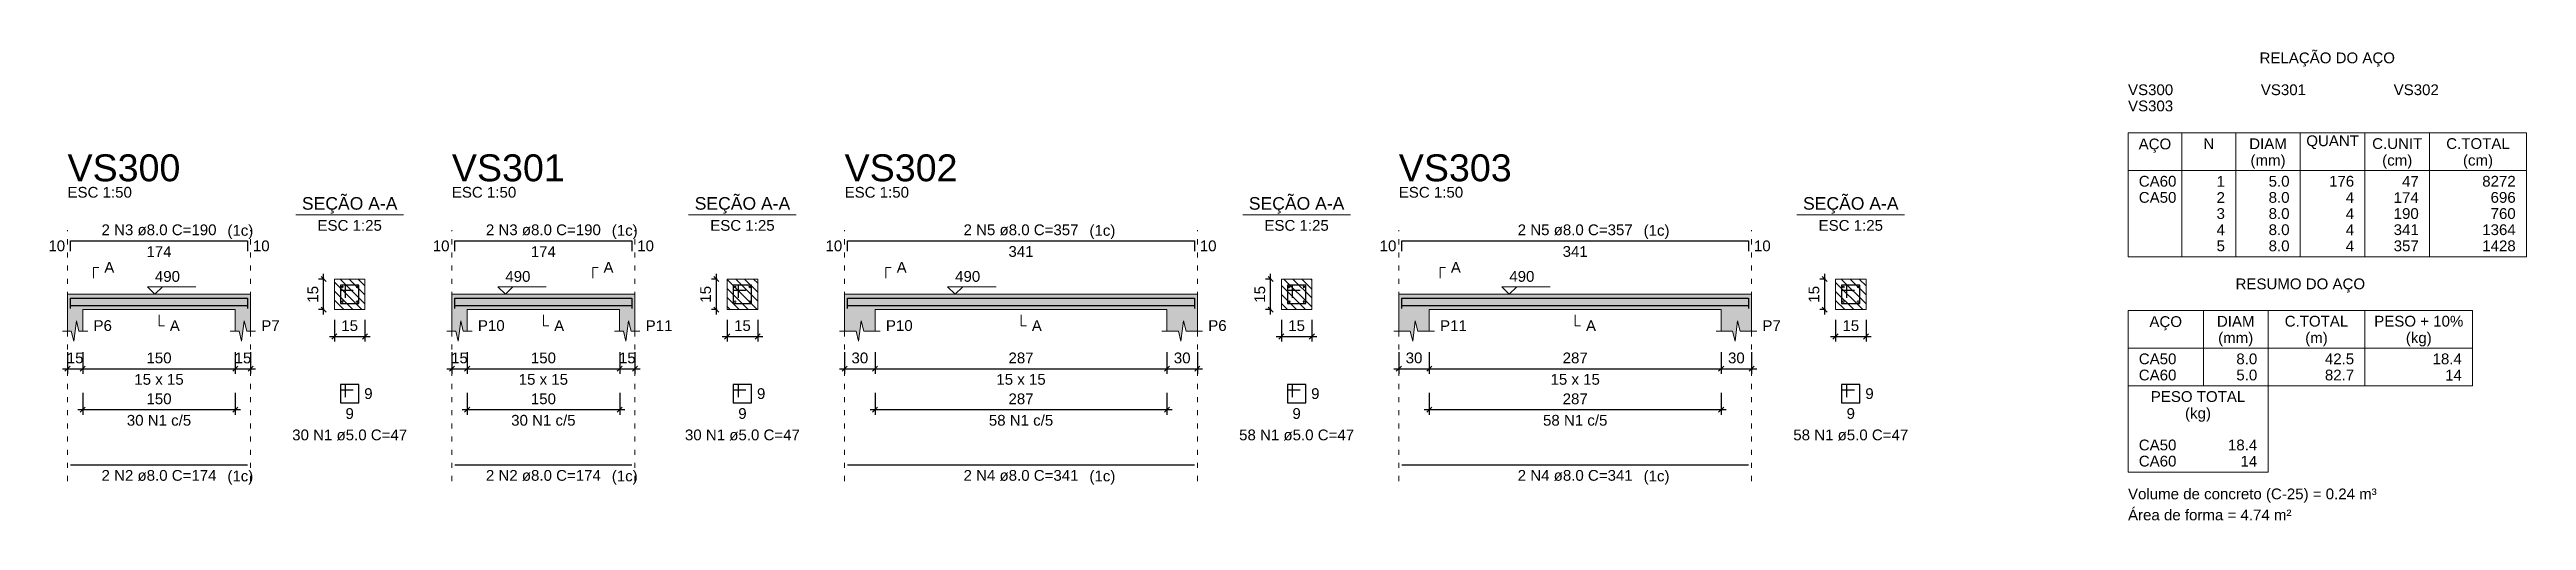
# Model space of a CAD drawing. Header units: inches. Extents: x -52 to 802, y -168 to 85.
# Drawn here: x 161.56 to 210.28, y -167.99 to -158.72 of the extents above; entities that cross this region are included whole.
import ezdxf

# ---------------------------------------------------------------- set-up
doc = ezdxf.new("R2010")
doc.units = ezdxf.units.IN
doc.header["$MEASUREMENT"] = 0
doc.linetypes.add('DOT2', pattern=[3.175, 0, -3.175])
for name, color, linetype, lineweight in [('Descrição da armadura', 7, 'Continuous', 5), ('DT-Barras na forma', 2, 'Continuous', 30), ('DT-Barras no corte', 5, 'Continuous', 5), ('DT-Barras rebatidas', 2, 'Continuous', 30), ('DT-Cotas', 9, 'Continuous', 5), ('DT-Forma', 5, 'Continuous', 5), ('DT-Hachura forma vigas', 252, 'Continuous', 5), ('DT-Hachura seção vigas', 252, 'Continuous', 5), ('DT-Pontilhado', 9, 'DOT2', 5), ('DT-Relação do aço', 9, 'Continuous', 5), ('DT-Textos', 7, 'Continuous', 5), ('DT-Título', 3, 'Continuous', 20), ('Textos armaduras', 7, 'Continuous', 5)]:
    doc.layers.add(name, color=color, linetype=linetype, lineweight=lineweight)
doc.styles.add('Arial', font='arial.ttf')
doc.styles.get("Standard").update_dxf_attribs({"font": 'arial.ttf'})
doc.dimstyles.new('UM_25.000000', dxfattribs={"dimtxt": 0.18, "dimasz": 0.1, "dimexe": 0.1, "dimexo": 0.2, "dimgap": 0, "dimtad": 1, "dimtih": 1, "dimtoh": 1, "dimdec": 1, "dimlfac": 25, "dimzin": 0, "dimdsep": 46, "dimtxsty": 'Standard', "dimcen": 0.09, "dimdle": 0.1, "dimadec": 1, "dimazin": 2, "dimtfac": 1, "dimtdec": 4, "dimtofl": 0, "dimtmove": 0, "dimatfit": 3, "dimfxl": 1, "dimtolj": 1, "dimarcsym": 0})
doc.dimstyles.new('UM_50.000000', dxfattribs={"dimtxt": 0.18, "dimasz": 0.1, "dimexe": 0.1, "dimexo": 0.2, "dimgap": 0, "dimtad": 1, "dimtih": 1, "dimtoh": 1, "dimdec": 1, "dimlfac": 50, "dimzin": 0, "dimdsep": 46, "dimtxsty": 'Standard', "dimcen": 0.09, "dimdle": 0.1, "dimadec": 1, "dimazin": 2, "dimtfac": 1, "dimtdec": 4, "dimtofl": 0, "dimtmove": 0, "dimatfit": 3, "dimfxl": 1, "dimtolj": 1, "dimarcsym": 0})
pattern_1 = [(135, (158.03597, -459.28931), (-0.08838835, -0.08838835), [])]

msp = doc.modelspace()

# ---------------------------------------------------------------- texts
at = {"layer": 'Descrição da armadura', "linetype": 'Continuous', "char_height": 0.2118, "attachment_point": 8, "line_spacing_factor": 0.798, "style": 'Arial'}
for s, insert, width in [('2 N3 ø8.0 C=190', (163.7118, -162.3778), 4.534748), ('2 N3 ø8.0 C=190', (171.2715, -162.3778), 4.534748), ('2 N5 ø8.0 C=357', (180.6662, -162.3778), 4.534748), ('2 N5 ø8.0 C=357', (191.5659, -162.3778), 4.534748), ('30 N1 c/5', (163.7118, -166.1228), 2.539389), ('30 N1 c/5', (171.2715, -166.1228), 2.539389), ('58 N1 c/5', (180.6662, -166.1228), 2.539389), ('58 N1 c/5', (191.5659, -166.1228), 2.539389), ('2 N2 ø8.0 C=174', (163.7118, -167.2097), 4.534748), ('2 N2 ø8.0 C=174', (171.2715, -167.2097), 4.534748), ('2 N4 ø8.0 C=341', (180.6662, -167.2097), 4.534748), ('2 N4 ø8.0 C=341', (191.5659, -167.2097), 4.534748)]:
    msp.add_mtext(s, dxfattribs=dict(at, insert=insert, width=width))
at = {"layer": 'Descrição da armadura', "color": 7, "linetype": 'Continuous', "char_height": 0.2118, "width": 4.534748, "attachment_point": 8, "line_spacing_factor": 0.798, "style": 'Arial'}
for s, insert in [('30 N1 ø5.0 C=47', (167.462, -166.4133)), ('30 N1 ø5.0 C=47', (175.1866, -166.4133)), ('58 N1 ø5.0 C=47', (186.0863, -166.4133)), ('58 N1 ø5.0 C=47', (196.986, -166.4133))]:
    msp.add_mtext(s, dxfattribs=dict(at, insert=insert))
at = {"layer": 'DT-Relação do aço', "linetype": 'Continuous', "char_height": 0.2118, "line_spacing_factor": 0.798, "style": 'Arial'}
for s, insert, width, attachment_point in [('RELAÇÃO DO AÇO', (206.3573, -159.0541), 5.340655, 8), ('VS300', (202.4387, -159.6193), 1.78128, 7), ('VS303', (202.4387, -159.937), 1.78128, 7), ('VS301', (205.0509, -159.6193), 1.78128, 7), ('VS302', (207.6631, -159.6193), 1.78128, 7), ('AÇO', (202.9683, -160.7481), 1.285627, 8), ('N', (204.0272, -160.6783), 0.428446, 8), ('DIAM', (205.1921, -160.6783), 1.483193, 8), ('QUANT', (206.4629, -160.6783), 2.076471, 8), ('C.UNIT', (207.7337, -160.6783), 1.977398, 8), ('C.TOTAL', (209.3222, -160.6783), 2.505206, 8), ('(mm)', (205.1923, -161.0661), 1.383541, 8), ('(cm)', (207.7333, -161.0661), 1.185975, 8), ('(cm)', (209.3223, -161.0661), 1.185975, 8), ('RESUMO DO AÇO', (205.8273, -163.5011), 5.109195, 8), ('AÇO', (203.1803, -164.2431), 1.285627, 8), ('DIAM', (204.5567, -164.173), 1.483193, 8), ('C.TOTAL', (206.1452, -164.173), 2.505206, 8), ('PESO + 10%', (208.1573, -164.173), 3.512155, 8), ('(mm)', (204.5563, -164.5601), 1.383541, 8), ('(m)', (206.1453, -164.5601), 0.889337, 8), ('(kg)', (208.1573, -164.5601), 1.021723, 8), ('CA50', (202.6505, -164.9143), 1.484062, 7), ('CA60', (202.6505, -165.232), 1.484062, 7), ('5.0', (204.9803, -165.232), 0.824737, 9), ('8.0', (204.9803, -164.9143), 0.824737, 9), ('42.5', (206.8865, -164.9143), 1.154689, 9), ('82.7', (206.8865, -165.232), 1.154689, 9), ('18.4', (209.0045, -164.9143), 1.154689, 9), ('14', (209.0045, -165.232), 0.659905, 9), ('PESO TOTAL', (203.8154, -165.6556), 3.725364, 8), ('(kg)', (203.8153, -166.0431), 1.021723, 8), ('CA50', (202.6505, -166.6087), 1.484062, 7), ('18.4', (204.9803, -166.6087), 1.154689, 9), ('CA60', (202.6505, -166.9264), 1.484062, 7), ('14', (204.9803, -166.9264), 0.659905, 9), ('Volume de concreto (C-25) = 0.24 m³', (202.4383, -167.6321), 9.809933, 7), ('Área de forma = 4.74 m²', (202.4387, -167.9854), 6.446676, 7)]:
    msp.add_mtext(s, dxfattribs=dict(at, insert=insert, width=width, attachment_point=attachment_point))
at = {"layer": 'DT-Relação do aço', "color": 9, "linetype": 'Continuous', "char_height": 0.2118, "line_spacing_factor": 0.798, "style": 'Arial'}
for s, insert, width, attachment_point in [('CA60', (202.6505, -161.4196), 1.484062, 7), ('1', (204.3449, -161.4196), 0.329953, 9), ('5.0', (205.6157, -161.4196), 0.824737, 9), ('176', (206.8865, -161.4196), 0.989858, 9), ('47', (208.1573, -161.4196), 0.659905, 9), ('8272', (210.0635, -161.4196), 1.31981, 9), ('CA50', (202.6505, -161.7373), 1.484062, 7), ('2', (204.3449, -161.7373), 0.329953, 9), ('8.0', (205.6157, -161.7373), 0.824737, 9), ('4', (206.8865, -161.7373), 0.329953, 9), ('174', (208.1573, -161.7373), 0.989858, 9), ('696', (210.0635, -161.7373), 0.989858, 9), ('4', (204.3449, -162.3727), 0.329953, 9), ('3', (204.3449, -162.055), 0.329953, 9), ('8.0', (205.6157, -162.055), 0.824737, 9), ('8.0', (205.6157, -162.3727), 0.824737, 9), ('4', (206.8865, -162.055), 0.329953, 9), ('4', (206.8865, -162.3727), 0.329953, 9), ('341', (208.1573, -162.3727), 0.989858, 9), ('190', (208.1573, -162.055), 0.989858, 9), ('1364', (210.0635, -162.3727), 1.31981, 9), ('760', (210.0635, -162.055), 0.989858, 9), ('5', (204.3449, -162.6904), 0.329953, 9), ('8.0', (205.6157, -162.6904), 0.824737, 9), ('4', (206.8865, -162.6904), 0.329953, 9), ('357', (208.1573, -162.6904), 0.989858, 9), ('1428', (210.0635, -162.6904), 1.31981, 9)]:
    msp.add_mtext(s, dxfattribs=dict(at, insert=insert, width=width, attachment_point=attachment_point))
at = {"layer": 'DT-Textos', "line_spacing_factor": 0.798, "style": 'Arial'}
for s, insert, char_height, width, attachment_point in [('ESC 1:50', (161.9118, -161.6365), 0.2118, 3.045677, 7), ('SEÇÃO A-A', (167.462, -161.9463), 0.2471, 3.875022, 8), ('ESC 1:50', (169.4715, -161.6365), 0.2118, 3.045677, 7), ('SEÇÃO A-A', (175.187, -161.9463), 0.2471, 3.875022, 8), ('ESC 1:50', (177.1962, -161.6365), 0.2118, 3.045677, 7), ('SEÇÃO A-A', (186.086, -161.9463), 0.2471, 3.875022, 8), ('ESC 1:50', (188.0959, -161.6365), 0.2118, 3.045677, 7), ('SEÇÃO A-A', (196.986, -161.9463), 0.2471, 3.875022, 8), ('(1c)', (165.057, -162.4473), 0.2118, 1.225428, 7), ('ESC 1:25', (167.462, -162.2881), 0.2118, 3.045677, 8), ('(1c)', (172.617, -162.4473), 0.2118, 1.225428, 7), ('ESC 1:25', (175.1866, -162.2881), 0.2118, 3.045677, 8), ('(1c)', (182.012, -162.4473), 0.2118, 1.225428, 7), ('ESC 1:25', (186.0863, -162.2881), 0.2118, 3.045677, 8), ('(1c)', (192.911, -162.4473), 0.2118, 1.225428, 7), ('ESC 1:25', (196.986, -162.2881), 0.2118, 3.045677, 8), ('A', (162.6354, -163.1117), 0.2118, 0.474606, 7), ('490', (163.6307, -163.2917), 0.2118, 1.18721, 7), ('490', (170.5233, -163.2917), 0.2118, 1.18721, 7), ('A', (172.4538, -163.1117), 0.2118, 0.474606, 7), ('A', (178.2198, -163.1117), 0.2118, 0.474606, 7), ('490', (179.3699, -163.2917), 0.2118, 1.18721, 7), ('A', (189.1195, -163.1117), 0.2118, 0.474606, 7), ('490', (190.2696, -163.2917), 0.2118, 1.18721, 7), ('P6', (162.4236, -164.2589), 0.2118, 0.870342, 7), ('A', (163.9236, -164.2589), 0.2118, 0.474606, 7), ('P7', (165.7236, -164.2589), 0.2118, 0.870342, 7), ('P10', (169.9833, -164.2589), 0.2118, 0.870342, 7), ('A', (171.4833, -164.2589), 0.2118, 0.474606, 7), ('P11', (173.2833, -164.2589), 0.2118, 1.266079, 7), ('P10', (178.008, -164.2589), 0.2118, 0.870342, 7), ('A', (180.878, -164.2589), 0.2118, 0.474606, 7), ('P6', (184.348, -164.2589), 0.2118, 0.870342, 7), ('P11', (188.9077, -164.2589), 0.2118, 1.266079, 7), ('A', (191.7777, -164.2589), 0.2118, 0.474606, 7), ('P7', (195.2477, -164.2589), 0.2118, 0.870342, 7), ('15 x 15', (163.7118, -165.3179), 0.2118, 2.334116, 8), ('15 x 15', (171.2715, -165.3179), 0.2118, 2.334116, 8), ('15 x 15', (180.6662, -165.3179), 0.2118, 2.334116, 8), ('15 x 15', (191.5659, -165.3179), 0.2118, 2.334116, 8), ('(1c)', (165.057, -167.2793), 0.2118, 1.225428, 7), ('(1c)', (172.617, -167.2793), 0.2118, 1.225428, 7), ('(1c)', (182.012, -167.2793), 0.2118, 1.225428, 7), ('(1c)', (192.911, -167.2793), 0.2118, 1.225428, 7)]:
    msp.add_mtext(s, dxfattribs=dict(at, insert=insert, char_height=char_height, width=width, attachment_point=attachment_point))
at = {"layer": 'DT-Título', "char_height": 0.5295, "width": 4.272843, "attachment_point": 7, "line_spacing_factor": 0.798, "style": 'Arial'}
for s, insert in [('VS300', (161.9118, -161.3188)), ('VS301', (169.4715, -161.3188)), ('VS302', (177.1962, -161.3188)), ('VS303', (188.0959, -161.3188))]:
    msp.add_mtext(s, dxfattribs=dict(at, insert=insert))
at = {"layer": 'Textos armaduras', "linetype": 'Continuous', "char_height": 0.2118, "attachment_point": 7, "line_spacing_factor": 0.798, "style": 'Arial'}
for s, insert, width in [('10', (161.536, -162.6908), 0.659905), ('174', (163.4644, -162.8014), 0.989858), ('10', (165.5577, -162.6908), 0.659905), ('10', (169.0957, -162.6908), 0.659905), ('174', (171.024, -162.8014), 0.989858), ('10', (173.1174, -162.6908), 0.659905), ('10', (176.8203, -162.6908), 0.659905), ('341', (180.4187, -162.8014), 0.989858), ('10', (184.1821, -162.6908), 0.659905), ('10', (187.72, -162.6908), 0.659905), ('341', (191.3184, -162.8014), 0.989858), ('10', (195.0818, -162.6908), 0.659905)]:
    msp.add_mtext(s, dxfattribs=dict(at, insert=insert, width=width))
at = {"layer": 'Textos armaduras', "color": 7, "linetype": 'Continuous', "char_height": 0.2118, "width": 0.329953, "attachment_point": 7, "line_spacing_factor": 0.798, "style": 'Arial'}
for insert in [(167.7479, -165.5979), (175.4725, -165.5979), (186.3722, -165.5979), (197.2719, -165.5979), (167.3795, -165.9897), (175.1042, -165.9897), (186.0038, -165.9897), (196.9035, -165.9897)]:
    msp.add_mtext('9', dxfattribs=dict(at, insert=insert))

# ---------------------------------------------------------------- blocks, each defined once
blk = doc.blocks.new('_Oblique')
at = {"color": 0, "linetype": 'ByBlock', "lineweight": -2}
blk.add_line((-0.5, -0.5), (0.5, 0.5), dxfattribs=at)
blk = doc.blocks.new('*D1148')
at = {"layer": 'Defpoints', "color": 0, "transparency": 16777216}
for p in [(161.912, -164.471), (162.212, -164.471), (162.212, -165)]:
    blk.add_point(p, dxfattribs=at)
at = {"layer": 'DT-Cotas', "color": 0, "lineweight": -2, "transparency": 16777216}
for p, q in [((161.812, -165), (162.312, -165)), ((161.912, -164.671), (161.912, -165.1)), ((162.212, -164.671), (162.212, -165.1))]:
    blk.add_line(p, q, dxfattribs=at)
at = {"layer": 'DT-Cotas', "color": 0, "lineweight": -2, "transparency": 16777216, "xscale": 0.1, "yscale": 0.1, "zscale": 0.1, "rotation": 180}
blk.add_blockref('_Oblique', (161.912, -165), dxfattribs=at)
at = {"layer": 'DT-Cotas', "color": 0, "lineweight": -2, "transparency": 16777216, "xscale": 0.1, "yscale": 0.1, "zscale": 0.1}
blk.add_blockref('_Oblique', (162.212, -165), dxfattribs=at)
at = {"layer": 'DT-Cotas', "transparency": 16777216, "insert": (162.062, -164.788), "char_height": 0.2118, "attachment_point": 5, "rotation": 0.0057, "style": 'Arial'}
blk.add_mtext('\\A1;15', dxfattribs=at)
blk = doc.blocks.new('*D1149')
at = {"layer": 'Defpoints', "color": 0, "transparency": 16777216}
for p in [(162.212, -164.471), (165.212, -164.471), (165.212, -165)]:
    blk.add_point(p, dxfattribs=at)
at = {"layer": 'DT-Cotas', "color": 0, "lineweight": -2, "transparency": 16777216}
for p, q in [((162.112, -165), (165.312, -165)), ((162.212, -164.671), (162.212, -165.1)), ((165.212, -164.671), (165.212, -165.1))]:
    blk.add_line(p, q, dxfattribs=at)
at = {"layer": 'DT-Cotas', "color": 0, "lineweight": -2, "transparency": 16777216, "xscale": 0.1, "yscale": 0.1, "zscale": 0.1, "rotation": 180}
blk.add_blockref('_Oblique', (162.212, -165), dxfattribs=at)
at = {"layer": 'DT-Cotas', "color": 0, "lineweight": -2, "transparency": 16777216, "xscale": 0.1, "yscale": 0.1, "zscale": 0.1}
blk.add_blockref('_Oblique', (165.212, -165), dxfattribs=at)
at = {"layer": 'DT-Cotas', "transparency": 16777216, "insert": (163.712, -164.788), "char_height": 0.2118, "attachment_point": 5, "rotation": 0.0057, "style": 'Arial'}
blk.add_mtext('\\A1;150', dxfattribs=at)
blk = doc.blocks.new('*D1150')
at = {"layer": 'Defpoints', "color": 0, "transparency": 16777216}
for p in [(165.212, -164.471), (165.512, -164.471), (165.512, -165)]:
    blk.add_point(p, dxfattribs=at)
at = {"layer": 'DT-Cotas', "color": 0, "lineweight": -2, "transparency": 16777216}
for p, q in [((165.112, -165), (165.612, -165)), ((165.212, -164.671), (165.212, -165.1)), ((165.512, -164.671), (165.512, -165.1))]:
    blk.add_line(p, q, dxfattribs=at)
at = {"layer": 'DT-Cotas', "color": 0, "lineweight": -2, "transparency": 16777216, "xscale": 0.1, "yscale": 0.1, "zscale": 0.1, "rotation": 180}
blk.add_blockref('_Oblique', (165.212, -165), dxfattribs=at)
at = {"layer": 'DT-Cotas', "color": 0, "lineweight": -2, "transparency": 16777216, "xscale": 0.1, "yscale": 0.1, "zscale": 0.1}
blk.add_blockref('_Oblique', (165.512, -165), dxfattribs=at)
at = {"layer": 'DT-Cotas', "transparency": 16777216, "insert": (165.362, -164.788), "char_height": 0.2118, "attachment_point": 5, "rotation": 0.0057, "style": 'Arial'}
blk.add_mtext('\\A1;15', dxfattribs=at)
blk = doc.blocks.new('*D1151')
at = {"layer": 'Defpoints', "color": 0, "transparency": 16777216}
for p in [(162.212, -165.276), (165.212, -165.276), (165.212, -165.805)]:
    blk.add_point(p, dxfattribs=at)
at = {"layer": 'DT-Cotas', "color": 0, "lineweight": -2, "transparency": 16777216}
for p, q in [((162.212, -165.476), (162.212, -165.905)), ((165.212, -165.476), (165.212, -165.905)), ((162.112, -165.805), (165.312, -165.805))]:
    blk.add_line(p, q, dxfattribs=at)
at = {"layer": 'DT-Cotas', "color": 0, "lineweight": -2, "transparency": 16777216, "xscale": 0.1, "yscale": 0.1, "zscale": 0.1, "rotation": 180}
blk.add_blockref('_Oblique', (162.212, -165.805), dxfattribs=at)
at = {"layer": 'DT-Cotas', "color": 0, "lineweight": -2, "transparency": 16777216, "xscale": 0.1, "yscale": 0.1, "zscale": 0.1}
blk.add_blockref('_Oblique', (165.212, -165.805), dxfattribs=at)
at = {"layer": 'DT-Cotas', "transparency": 16777216, "insert": (163.712, -165.593), "char_height": 0.2118, "attachment_point": 5, "rotation": 0.0057, "style": 'Arial'}
blk.add_mtext('\\A1;150', dxfattribs=at)
blk = doc.blocks.new('*D1152')
at = {"layer": 'Defpoints', "color": 0, "transparency": 16777216}
for p in [(166.95, -163.235), (167.162, -163.235), (167.162, -163.835)]:
    blk.add_point(p, dxfattribs=at)
at = {"layer": 'DT-Cotas', "color": 0, "lineweight": -2, "transparency": 16777216}
for p, q in [((166.95, -163.935), (166.95, -163.135)), ((166.962, -163.235), (166.85, -163.235)), ((166.962, -163.835), (166.85, -163.835))]:
    blk.add_line(p, q, dxfattribs=at)
at = {"layer": 'DT-Cotas', "color": 0, "lineweight": -2, "transparency": 16777216, "xscale": 0.1, "yscale": 0.1, "zscale": 0.1}
for p, rotation in [((166.95, -163.235), 90), ((166.95, -163.835), 270)]:
    blk.add_blockref('_Oblique', p, dxfattribs=dict(at, rotation=rotation))
at = {"layer": 'DT-Cotas', "transparency": 16777216, "insert": (166.738, -163.535), "char_height": 0.2118, "attachment_point": 5, "rotation": 90, "style": 'Arial'}
blk.add_mtext('\\A1;15', dxfattribs=at)
blk = doc.blocks.new('*D1153')
at = {"layer": 'Defpoints', "color": 0, "transparency": 16777216}
for p in [(167.162, -163.835), (167.762, -163.835), (167.762, -164.365)]:
    blk.add_point(p, dxfattribs=at)
at = {"layer": 'DT-Cotas', "color": 0, "lineweight": -2, "transparency": 16777216}
for p, q in [((167.162, -164.035), (167.162, -164.465)), ((167.762, -164.035), (167.762, -164.465)), ((167.062, -164.365), (167.862, -164.365))]:
    blk.add_line(p, q, dxfattribs=at)
at = {"layer": 'DT-Cotas', "color": 0, "lineweight": -2, "transparency": 16777216, "xscale": 0.1, "yscale": 0.1, "zscale": 0.1, "rotation": 180}
blk.add_blockref('_Oblique', (167.162, -164.365), dxfattribs=at)
at = {"layer": 'DT-Cotas', "color": 0, "lineweight": -2, "transparency": 16777216, "xscale": 0.1, "yscale": 0.1, "zscale": 0.1}
blk.add_blockref('_Oblique', (167.762, -164.365), dxfattribs=at)
at = {"layer": 'DT-Cotas', "transparency": 16777216, "insert": (167.462, -164.153), "char_height": 0.2118, "attachment_point": 5, "rotation": 0.0057, "style": 'Arial'}
blk.add_mtext('\\A1;15', dxfattribs=at)
blk = doc.blocks.new('*D1154')
at = {"layer": 'Defpoints', "color": 0, "transparency": 16777216}
for p in [(169.472, -164.471), (169.772, -164.471), (169.772, -165)]:
    blk.add_point(p, dxfattribs=at)
at = {"layer": 'DT-Cotas', "color": 0, "lineweight": -2, "transparency": 16777216}
for p, q in [((169.372, -165), (169.872, -165)), ((169.472, -164.671), (169.472, -165.1)), ((169.772, -164.671), (169.772, -165.1))]:
    blk.add_line(p, q, dxfattribs=at)
at = {"layer": 'DT-Cotas', "color": 0, "lineweight": -2, "transparency": 16777216, "xscale": 0.1, "yscale": 0.1, "zscale": 0.1, "rotation": 180}
blk.add_blockref('_Oblique', (169.472, -165), dxfattribs=at)
at = {"layer": 'DT-Cotas', "color": 0, "lineweight": -2, "transparency": 16777216, "xscale": 0.1, "yscale": 0.1, "zscale": 0.1}
blk.add_blockref('_Oblique', (169.772, -165), dxfattribs=at)
at = {"layer": 'DT-Cotas', "transparency": 16777216, "insert": (169.622, -164.788), "char_height": 0.2118, "attachment_point": 5, "rotation": 0.0057, "style": 'Arial'}
blk.add_mtext('\\A1;15', dxfattribs=at)
blk = doc.blocks.new('*D1155')
at = {"layer": 'Defpoints', "color": 0, "transparency": 16777216}
for p in [(169.772, -164.471), (172.772, -164.471), (172.772, -165)]:
    blk.add_point(p, dxfattribs=at)
at = {"layer": 'DT-Cotas', "color": 0, "lineweight": -2, "transparency": 16777216}
for p, q in [((169.672, -165), (172.872, -165)), ((169.772, -164.671), (169.772, -165.1)), ((172.772, -164.671), (172.772, -165.1))]:
    blk.add_line(p, q, dxfattribs=at)
at = {"layer": 'DT-Cotas', "color": 0, "lineweight": -2, "transparency": 16777216, "xscale": 0.1, "yscale": 0.1, "zscale": 0.1, "rotation": 180}
blk.add_blockref('_Oblique', (169.772, -165), dxfattribs=at)
at = {"layer": 'DT-Cotas', "color": 0, "lineweight": -2, "transparency": 16777216, "xscale": 0.1, "yscale": 0.1, "zscale": 0.1}
blk.add_blockref('_Oblique', (172.772, -165), dxfattribs=at)
at = {"layer": 'DT-Cotas', "transparency": 16777216, "insert": (171.272, -164.788), "char_height": 0.2118, "attachment_point": 5, "rotation": 0.0057, "style": 'Arial'}
blk.add_mtext('\\A1;150', dxfattribs=at)
blk = doc.blocks.new('*D1156')
at = {"layer": 'Defpoints', "color": 0, "transparency": 16777216}
for p in [(172.772, -164.471), (173.072, -164.471), (173.072, -165)]:
    blk.add_point(p, dxfattribs=at)
at = {"layer": 'DT-Cotas', "color": 0, "lineweight": -2, "transparency": 16777216}
for p, q in [((172.672, -165), (173.172, -165)), ((172.772, -164.671), (172.772, -165.1)), ((173.072, -164.671), (173.072, -165.1))]:
    blk.add_line(p, q, dxfattribs=at)
at = {"layer": 'DT-Cotas', "color": 0, "lineweight": -2, "transparency": 16777216, "xscale": 0.1, "yscale": 0.1, "zscale": 0.1, "rotation": 180}
blk.add_blockref('_Oblique', (172.772, -165), dxfattribs=at)
at = {"layer": 'DT-Cotas', "color": 0, "lineweight": -2, "transparency": 16777216, "xscale": 0.1, "yscale": 0.1, "zscale": 0.1}
blk.add_blockref('_Oblique', (173.072, -165), dxfattribs=at)
at = {"layer": 'DT-Cotas', "transparency": 16777216, "insert": (172.922, -164.788), "char_height": 0.2118, "attachment_point": 5, "rotation": 0.0057, "style": 'Arial'}
blk.add_mtext('\\A1;15', dxfattribs=at)
blk = doc.blocks.new('*D1157')
at = {"layer": 'Defpoints', "color": 0, "transparency": 16777216}
for p in [(169.772, -165.276), (172.772, -165.276), (172.772, -165.805)]:
    blk.add_point(p, dxfattribs=at)
at = {"layer": 'DT-Cotas', "color": 0, "lineweight": -2, "transparency": 16777216}
for p, q in [((169.772, -165.476), (169.772, -165.905)), ((172.772, -165.476), (172.772, -165.905)), ((169.672, -165.805), (172.872, -165.805))]:
    blk.add_line(p, q, dxfattribs=at)
at = {"layer": 'DT-Cotas', "color": 0, "lineweight": -2, "transparency": 16777216, "xscale": 0.1, "yscale": 0.1, "zscale": 0.1, "rotation": 180}
blk.add_blockref('_Oblique', (169.772, -165.805), dxfattribs=at)
at = {"layer": 'DT-Cotas', "color": 0, "lineweight": -2, "transparency": 16777216, "xscale": 0.1, "yscale": 0.1, "zscale": 0.1}
blk.add_blockref('_Oblique', (172.772, -165.805), dxfattribs=at)
at = {"layer": 'DT-Cotas', "transparency": 16777216, "insert": (171.272, -165.593), "char_height": 0.2118, "attachment_point": 5, "rotation": 0.0057, "style": 'Arial'}
blk.add_mtext('\\A1;150', dxfattribs=at)
blk = doc.blocks.new('*D1158')
at = {"layer": 'Defpoints', "color": 0, "transparency": 16777216}
for p in [(174.675, -163.235), (174.887, -163.235), (174.887, -163.835)]:
    blk.add_point(p, dxfattribs=at)
at = {"layer": 'DT-Cotas', "color": 0, "lineweight": -2, "transparency": 16777216}
for p, q in [((174.675, -163.935), (174.675, -163.135)), ((174.687, -163.235), (174.575, -163.235)), ((174.687, -163.835), (174.575, -163.835))]:
    blk.add_line(p, q, dxfattribs=at)
at = {"layer": 'DT-Cotas', "color": 0, "lineweight": -2, "transparency": 16777216, "xscale": 0.1, "yscale": 0.1, "zscale": 0.1}
for p, rotation in [((174.675, -163.235), 90), ((174.675, -163.835), 270)]:
    blk.add_blockref('_Oblique', p, dxfattribs=dict(at, rotation=rotation))
at = {"layer": 'DT-Cotas', "transparency": 16777216, "insert": (174.463, -163.535), "char_height": 0.2118, "attachment_point": 5, "rotation": 90, "style": 'Arial'}
blk.add_mtext('\\A1;15', dxfattribs=at)
blk = doc.blocks.new('*D1159')
at = {"layer": 'Defpoints', "color": 0, "transparency": 16777216}
for p in [(174.887, -163.835), (175.487, -163.835), (175.487, -164.365)]:
    blk.add_point(p, dxfattribs=at)
at = {"layer": 'DT-Cotas', "color": 0, "lineweight": -2, "transparency": 16777216}
for p, q in [((174.887, -164.035), (174.887, -164.465)), ((175.487, -164.035), (175.487, -164.465)), ((174.787, -164.365), (175.587, -164.365))]:
    blk.add_line(p, q, dxfattribs=at)
at = {"layer": 'DT-Cotas', "color": 0, "lineweight": -2, "transparency": 16777216, "xscale": 0.1, "yscale": 0.1, "zscale": 0.1, "rotation": 180}
blk.add_blockref('_Oblique', (174.887, -164.365), dxfattribs=at)
at = {"layer": 'DT-Cotas', "color": 0, "lineweight": -2, "transparency": 16777216, "xscale": 0.1, "yscale": 0.1, "zscale": 0.1}
blk.add_blockref('_Oblique', (175.487, -164.365), dxfattribs=at)
at = {"layer": 'DT-Cotas', "transparency": 16777216, "insert": (175.187, -164.153), "char_height": 0.2118, "attachment_point": 5, "rotation": 0.0057, "style": 'Arial'}
blk.add_mtext('\\A1;15', dxfattribs=at)
blk = doc.blocks.new('*D1160')
at = {"layer": 'Defpoints', "color": 0, "transparency": 16777216}
for p in [(177.196, -164.471), (177.796, -164.471), (177.796, -165)]:
    blk.add_point(p, dxfattribs=at)
at = {"layer": 'DT-Cotas', "color": 0, "lineweight": -2, "transparency": 16777216}
for p, q in [((177.096, -165), (177.896, -165)), ((177.196, -164.671), (177.196, -165.1)), ((177.796, -164.671), (177.796, -165.1))]:
    blk.add_line(p, q, dxfattribs=at)
at = {"layer": 'DT-Cotas', "color": 0, "lineweight": -2, "transparency": 16777216, "xscale": 0.1, "yscale": 0.1, "zscale": 0.1, "rotation": 180}
blk.add_blockref('_Oblique', (177.196, -165), dxfattribs=at)
at = {"layer": 'DT-Cotas', "color": 0, "lineweight": -2, "transparency": 16777216, "xscale": 0.1, "yscale": 0.1, "zscale": 0.1}
blk.add_blockref('_Oblique', (177.796, -165), dxfattribs=at)
at = {"layer": 'DT-Cotas', "transparency": 16777216, "insert": (177.496, -164.788), "char_height": 0.2118, "attachment_point": 5, "rotation": 0.0057, "style": 'Arial'}
blk.add_mtext('\\A1;30', dxfattribs=at)
blk = doc.blocks.new('*D1161')
at = {"layer": 'Defpoints', "color": 0, "transparency": 16777216}
for p in [(177.796, -164.471), (183.536, -164.471), (183.536, -165)]:
    blk.add_point(p, dxfattribs=at)
at = {"layer": 'DT-Cotas', "color": 0, "lineweight": -2, "transparency": 16777216}
for p, q in [((177.696, -165), (183.636, -165)), ((177.796, -164.671), (177.796, -165.1)), ((183.536, -164.671), (183.536, -165.1))]:
    blk.add_line(p, q, dxfattribs=at)
at = {"layer": 'DT-Cotas', "color": 0, "lineweight": -2, "transparency": 16777216, "xscale": 0.1, "yscale": 0.1, "zscale": 0.1, "rotation": 180}
blk.add_blockref('_Oblique', (177.796, -165), dxfattribs=at)
at = {"layer": 'DT-Cotas', "color": 0, "lineweight": -2, "transparency": 16777216, "xscale": 0.1, "yscale": 0.1, "zscale": 0.1}
blk.add_blockref('_Oblique', (183.536, -165), dxfattribs=at)
at = {"layer": 'DT-Cotas', "transparency": 16777216, "insert": (180.666, -164.788), "char_height": 0.2118, "attachment_point": 5, "rotation": 0.0057, "style": 'Arial'}
blk.add_mtext('\\A1;287', dxfattribs=at)
blk = doc.blocks.new('*D1162')
at = {"layer": 'Defpoints', "color": 0, "transparency": 16777216}
for p in [(183.536, -164.471), (184.136, -164.471), (184.136, -165)]:
    blk.add_point(p, dxfattribs=at)
at = {"layer": 'DT-Cotas', "color": 0, "lineweight": -2, "transparency": 16777216}
for p, q in [((183.436, -165), (184.236, -165)), ((183.536, -164.671), (183.536, -165.1)), ((184.136, -164.671), (184.136, -165.1))]:
    blk.add_line(p, q, dxfattribs=at)
at = {"layer": 'DT-Cotas', "color": 0, "lineweight": -2, "transparency": 16777216, "xscale": 0.1, "yscale": 0.1, "zscale": 0.1, "rotation": 180}
blk.add_blockref('_Oblique', (183.536, -165), dxfattribs=at)
at = {"layer": 'DT-Cotas', "color": 0, "lineweight": -2, "transparency": 16777216, "xscale": 0.1, "yscale": 0.1, "zscale": 0.1}
blk.add_blockref('_Oblique', (184.136, -165), dxfattribs=at)
at = {"layer": 'DT-Cotas', "transparency": 16777216, "insert": (183.836, -164.788), "char_height": 0.2118, "attachment_point": 5, "rotation": 0.0057, "style": 'Arial'}
blk.add_mtext('\\A1;30', dxfattribs=at)
blk = doc.blocks.new('*D1163')
at = {"layer": 'Defpoints', "color": 0, "transparency": 16777216}
for p in [(177.796, -165.276), (183.536, -165.276), (183.536, -165.805)]:
    blk.add_point(p, dxfattribs=at)
at = {"layer": 'DT-Cotas', "color": 0, "lineweight": -2, "transparency": 16777216}
for p, q in [((177.796, -165.476), (177.796, -165.905)), ((183.536, -165.476), (183.536, -165.905)), ((177.696, -165.805), (183.636, -165.805))]:
    blk.add_line(p, q, dxfattribs=at)
at = {"layer": 'DT-Cotas', "color": 0, "lineweight": -2, "transparency": 16777216, "xscale": 0.1, "yscale": 0.1, "zscale": 0.1, "rotation": 180}
blk.add_blockref('_Oblique', (177.796, -165.805), dxfattribs=at)
at = {"layer": 'DT-Cotas', "color": 0, "lineweight": -2, "transparency": 16777216, "xscale": 0.1, "yscale": 0.1, "zscale": 0.1}
blk.add_blockref('_Oblique', (183.536, -165.805), dxfattribs=at)
at = {"layer": 'DT-Cotas', "transparency": 16777216, "insert": (180.666, -165.593), "char_height": 0.2118, "attachment_point": 5, "rotation": 0.0057, "style": 'Arial'}
blk.add_mtext('\\A1;287', dxfattribs=at)
blk = doc.blocks.new('*D1164')
at = {"layer": 'Defpoints', "color": 0, "transparency": 16777216}
for p in [(185.575, -163.235), (185.786, -163.235), (185.786, -163.835)]:
    blk.add_point(p, dxfattribs=at)
at = {"layer": 'DT-Cotas', "color": 0, "lineweight": -2, "transparency": 16777216}
for p, q in [((185.575, -163.935), (185.575, -163.135)), ((185.586, -163.235), (185.475, -163.235)), ((185.586, -163.835), (185.475, -163.835))]:
    blk.add_line(p, q, dxfattribs=at)
at = {"layer": 'DT-Cotas', "color": 0, "lineweight": -2, "transparency": 16777216, "xscale": 0.1, "yscale": 0.1, "zscale": 0.1}
for p, rotation in [((185.575, -163.235), 90), ((185.575, -163.835), 270)]:
    blk.add_blockref('_Oblique', p, dxfattribs=dict(at, rotation=rotation))
at = {"layer": 'DT-Cotas', "transparency": 16777216, "insert": (185.363, -163.535), "char_height": 0.2118, "attachment_point": 5, "rotation": 90, "style": 'Arial'}
blk.add_mtext('\\A1;15', dxfattribs=at)
blk = doc.blocks.new('*D1165')
at = {"layer": 'Defpoints', "color": 0, "transparency": 16777216}
for p in [(185.786, -163.835), (186.386, -163.835), (186.386, -164.365)]:
    blk.add_point(p, dxfattribs=at)
at = {"layer": 'DT-Cotas', "color": 0, "lineweight": -2, "transparency": 16777216}
for p, q in [((185.786, -164.035), (185.786, -164.465)), ((186.386, -164.035), (186.386, -164.465)), ((185.686, -164.365), (186.486, -164.365))]:
    blk.add_line(p, q, dxfattribs=at)
at = {"layer": 'DT-Cotas', "color": 0, "lineweight": -2, "transparency": 16777216, "xscale": 0.1, "yscale": 0.1, "zscale": 0.1, "rotation": 180}
blk.add_blockref('_Oblique', (185.786, -164.365), dxfattribs=at)
at = {"layer": 'DT-Cotas', "color": 0, "lineweight": -2, "transparency": 16777216, "xscale": 0.1, "yscale": 0.1, "zscale": 0.1}
blk.add_blockref('_Oblique', (186.386, -164.365), dxfattribs=at)
at = {"layer": 'DT-Cotas', "transparency": 16777216, "insert": (186.086, -164.153), "char_height": 0.2118, "attachment_point": 5, "rotation": 0.0057, "style": 'Arial'}
blk.add_mtext('\\A1;15', dxfattribs=at)
blk = doc.blocks.new('*D1166')
at = {"layer": 'Defpoints', "color": 0, "transparency": 16777216}
for p in [(188.096, -164.471), (188.696, -164.471), (188.696, -165)]:
    blk.add_point(p, dxfattribs=at)
at = {"layer": 'DT-Cotas', "color": 0, "lineweight": -2, "transparency": 16777216}
for p, q in [((187.996, -165), (188.796, -165)), ((188.096, -164.671), (188.096, -165.1)), ((188.696, -164.671), (188.696, -165.1))]:
    blk.add_line(p, q, dxfattribs=at)
at = {"layer": 'DT-Cotas', "color": 0, "lineweight": -2, "transparency": 16777216, "xscale": 0.1, "yscale": 0.1, "zscale": 0.1, "rotation": 180}
blk.add_blockref('_Oblique', (188.096, -165), dxfattribs=at)
at = {"layer": 'DT-Cotas', "color": 0, "lineweight": -2, "transparency": 16777216, "xscale": 0.1, "yscale": 0.1, "zscale": 0.1}
blk.add_blockref('_Oblique', (188.696, -165), dxfattribs=at)
at = {"layer": 'DT-Cotas', "transparency": 16777216, "insert": (188.396, -164.788), "char_height": 0.2118, "attachment_point": 5, "rotation": 0.0057, "style": 'Arial'}
blk.add_mtext('\\A1;30', dxfattribs=at)
blk = doc.blocks.new('*D1167')
at = {"layer": 'Defpoints', "color": 0, "transparency": 16777216}
for p in [(188.696, -164.471), (194.436, -164.471), (194.436, -165)]:
    blk.add_point(p, dxfattribs=at)
at = {"layer": 'DT-Cotas', "color": 0, "lineweight": -2, "transparency": 16777216}
for p, q in [((188.596, -165), (194.536, -165)), ((188.696, -164.671), (188.696, -165.1)), ((194.436, -164.671), (194.436, -165.1))]:
    blk.add_line(p, q, dxfattribs=at)
at = {"layer": 'DT-Cotas', "color": 0, "lineweight": -2, "transparency": 16777216, "xscale": 0.1, "yscale": 0.1, "zscale": 0.1, "rotation": 180}
blk.add_blockref('_Oblique', (188.696, -165), dxfattribs=at)
at = {"layer": 'DT-Cotas', "color": 0, "lineweight": -2, "transparency": 16777216, "xscale": 0.1, "yscale": 0.1, "zscale": 0.1}
blk.add_blockref('_Oblique', (194.436, -165), dxfattribs=at)
at = {"layer": 'DT-Cotas', "transparency": 16777216, "insert": (191.566, -164.788), "char_height": 0.2118, "attachment_point": 5, "rotation": 0.0057, "style": 'Arial'}
blk.add_mtext('\\A1;287', dxfattribs=at)
blk = doc.blocks.new('*D1168')
at = {"layer": 'Defpoints', "color": 0, "transparency": 16777216}
for p in [(194.436, -164.471), (195.036, -164.471), (195.036, -165)]:
    blk.add_point(p, dxfattribs=at)
at = {"layer": 'DT-Cotas', "color": 0, "lineweight": -2, "transparency": 16777216}
for p, q in [((194.336, -165), (195.136, -165)), ((194.436, -164.671), (194.436, -165.1)), ((195.036, -164.671), (195.036, -165.1))]:
    blk.add_line(p, q, dxfattribs=at)
at = {"layer": 'DT-Cotas', "color": 0, "lineweight": -2, "transparency": 16777216, "xscale": 0.1, "yscale": 0.1, "zscale": 0.1, "rotation": 180}
blk.add_blockref('_Oblique', (194.436, -165), dxfattribs=at)
at = {"layer": 'DT-Cotas', "color": 0, "lineweight": -2, "transparency": 16777216, "xscale": 0.1, "yscale": 0.1, "zscale": 0.1}
blk.add_blockref('_Oblique', (195.036, -165), dxfattribs=at)
at = {"layer": 'DT-Cotas', "transparency": 16777216, "insert": (194.736, -164.788), "char_height": 0.2118, "attachment_point": 5, "rotation": 0.0057, "style": 'Arial'}
blk.add_mtext('\\A1;30', dxfattribs=at)
blk = doc.blocks.new('*D1169')
at = {"layer": 'Defpoints', "color": 0, "transparency": 16777216}
for p in [(188.696, -165.276), (194.436, -165.276), (194.436, -165.805)]:
    blk.add_point(p, dxfattribs=at)
at = {"layer": 'DT-Cotas', "color": 0, "lineweight": -2, "transparency": 16777216}
for p, q in [((188.696, -165.476), (188.696, -165.905)), ((194.436, -165.476), (194.436, -165.905)), ((188.596, -165.805), (194.536, -165.805))]:
    blk.add_line(p, q, dxfattribs=at)
at = {"layer": 'DT-Cotas', "color": 0, "lineweight": -2, "transparency": 16777216, "xscale": 0.1, "yscale": 0.1, "zscale": 0.1, "rotation": 180}
blk.add_blockref('_Oblique', (188.696, -165.805), dxfattribs=at)
at = {"layer": 'DT-Cotas', "color": 0, "lineweight": -2, "transparency": 16777216, "xscale": 0.1, "yscale": 0.1, "zscale": 0.1}
blk.add_blockref('_Oblique', (194.436, -165.805), dxfattribs=at)
at = {"layer": 'DT-Cotas', "transparency": 16777216, "insert": (191.566, -165.593), "char_height": 0.2118, "attachment_point": 5, "rotation": 0.0057, "style": 'Arial'}
blk.add_mtext('\\A1;287', dxfattribs=at)
blk = doc.blocks.new('*D1170')
at = {"layer": 'Defpoints', "color": 0, "transparency": 16777216}
for p in [(196.474, -163.235), (196.686, -163.235), (196.686, -163.835)]:
    blk.add_point(p, dxfattribs=at)
at = {"layer": 'DT-Cotas', "color": 0, "lineweight": -2, "transparency": 16777216}
for p, q in [((196.474, -163.935), (196.474, -163.135)), ((196.486, -163.235), (196.374, -163.235)), ((196.486, -163.835), (196.374, -163.835))]:
    blk.add_line(p, q, dxfattribs=at)
at = {"layer": 'DT-Cotas', "color": 0, "lineweight": -2, "transparency": 16777216, "xscale": 0.1, "yscale": 0.1, "zscale": 0.1}
for p, rotation in [((196.474, -163.235), 90), ((196.474, -163.835), 270)]:
    blk.add_blockref('_Oblique', p, dxfattribs=dict(at, rotation=rotation))
at = {"layer": 'DT-Cotas', "transparency": 16777216, "insert": (196.262, -163.535), "char_height": 0.2118, "attachment_point": 5, "rotation": 90, "style": 'Arial'}
blk.add_mtext('\\A1;15', dxfattribs=at)
blk = doc.blocks.new('*D1171')
at = {"layer": 'Defpoints', "color": 0, "transparency": 16777216}
for p in [(196.686, -163.835), (197.286, -163.835), (197.286, -164.365)]:
    blk.add_point(p, dxfattribs=at)
at = {"layer": 'DT-Cotas', "color": 0, "lineweight": -2, "transparency": 16777216}
for p, q in [((196.686, -164.035), (196.686, -164.465)), ((197.286, -164.035), (197.286, -164.465)), ((196.586, -164.365), (197.386, -164.365))]:
    blk.add_line(p, q, dxfattribs=at)
at = {"layer": 'DT-Cotas', "color": 0, "lineweight": -2, "transparency": 16777216, "xscale": 0.1, "yscale": 0.1, "zscale": 0.1, "rotation": 180}
blk.add_blockref('_Oblique', (196.686, -164.365), dxfattribs=at)
at = {"layer": 'DT-Cotas', "color": 0, "lineweight": -2, "transparency": 16777216, "xscale": 0.1, "yscale": 0.1, "zscale": 0.1}
blk.add_blockref('_Oblique', (197.286, -164.365), dxfattribs=at)
at = {"layer": 'DT-Cotas', "transparency": 16777216, "insert": (196.986, -164.153), "char_height": 0.2118, "attachment_point": 5, "rotation": 0.0057, "style": 'Arial'}
blk.add_mtext('\\A1;15', dxfattribs=at)

# ---------------------------------------------------------------- dimensions: what is measured, and where the dimension line sits
at = {"layer": 'DT-Cotas'}
for base, p1, p2, picture, middle in [((166.9502, -163.2353), (167.162, -163.8353), (167.162, -163.2353), '*D1152', (166.7384, -163.5353)), ((174.6748, -163.2353), (174.8866, -163.8353), (174.8866, -163.2353), '*D1158', (174.463, -163.5353)), ((185.5745, -163.2353), (185.7863, -163.8353), (185.7863, -163.2353), '*D1164', (185.3627, -163.5353)), ((196.4742, -163.2353), (196.686, -163.8353), (196.686, -163.2353), '*D1170', (196.2624, -163.5353))]:
    dim = msp.add_linear_dim(base=base, p1=p1, p2=p2, angle=90, dimstyle='UM_25.000000', override={"dimtxt": 0.2118, "dimasz": 0.1, "dimexe": 0.1, "dimexo": 0.2, "dimtad": 1, "dimtih": 0, "dimtoh": 0, "dimdec": 1, "dimlfac": 25, "dimzin": 8, "dimtxsty": 'Arial', "dimblk": 'Oblique', "dimblk1": 'Oblique', "dimblk2": 'Oblique', "dimsah": 1, "dimdle": 0.1, "dimse1": 0, "dimse2": 0, "dimclrt": 256, "dimadec": 1, "dimazin": 3, "dimtmove": 2, "dimldrblk": 'Oblique'}, dxfattribs=at)
    dim.commit()
    dim.dimension.update_dxf_attribs({"geometry": picture, "text_midpoint": middle, "dimtype": 160, "text_rotation": 90})
for base, p1, p2, dimstyle, override, picture, middle in [((167.762, -164.3648), (167.162, -163.8353), (167.762, -163.8353), 'UM_25.000000', {"dimtxt": 0.2118, "dimasz": 0.1, "dimexe": 0.1, "dimexo": 0.2, "dimtad": 1, "dimtih": 0, "dimtoh": 0, "dimdec": 1, "dimlfac": 25, "dimzin": 8, "dimtxsty": 'Arial', "dimblk": 'Oblique', "dimblk1": 'Oblique', "dimblk2": 'Oblique', "dimsah": 1, "dimdle": 0.1, "dimse1": 0, "dimse2": 0, "dimclrt": 256, "dimadec": 1, "dimazin": 3, "dimtmove": 2, "dimldrblk": 'Oblique'}, '*D1153', (167.462, -164.153)), ((175.4866, -164.3648), (174.8866, -163.8353), (175.4866, -163.8353), 'UM_25.000000', {"dimtxt": 0.2118, "dimasz": 0.1, "dimexe": 0.1, "dimexo": 0.2, "dimtad": 1, "dimtih": 0, "dimtoh": 0, "dimdec": 1, "dimlfac": 25, "dimzin": 8, "dimtxsty": 'Arial', "dimblk": 'Oblique', "dimblk1": 'Oblique', "dimblk2": 'Oblique', "dimsah": 1, "dimdle": 0.1, "dimse1": 0, "dimse2": 0, "dimclrt": 256, "dimadec": 1, "dimazin": 3, "dimtmove": 2, "dimldrblk": 'Oblique'}, '*D1159', (175.1866, -164.153)), ((186.3863, -164.3648), (185.7863, -163.8353), (186.3863, -163.8353), 'UM_25.000000', {"dimtxt": 0.2118, "dimasz": 0.1, "dimexe": 0.1, "dimexo": 0.2, "dimtad": 1, "dimtih": 0, "dimtoh": 0, "dimdec": 1, "dimlfac": 25, "dimzin": 8, "dimtxsty": 'Arial', "dimblk": 'Oblique', "dimblk1": 'Oblique', "dimblk2": 'Oblique', "dimsah": 1, "dimdle": 0.1, "dimse1": 0, "dimse2": 0, "dimclrt": 256, "dimadec": 1, "dimazin": 3, "dimtmove": 2, "dimldrblk": 'Oblique'}, '*D1165', (186.0863, -164.153)), ((197.286, -164.3648), (196.686, -163.8353), (197.286, -163.8353), 'UM_25.000000', {"dimtxt": 0.2118, "dimasz": 0.1, "dimexe": 0.1, "dimexo": 0.2, "dimtad": 1, "dimtih": 0, "dimtoh": 0, "dimdec": 1, "dimlfac": 25, "dimzin": 8, "dimtxsty": 'Arial', "dimblk": 'Oblique', "dimblk1": 'Oblique', "dimblk2": 'Oblique', "dimsah": 1, "dimdle": 0.1, "dimse1": 0, "dimse2": 0, "dimclrt": 256, "dimadec": 1, "dimazin": 3, "dimtmove": 2, "dimldrblk": 'Oblique'}, '*D1171', (196.986, -164.153)), ((162.2118, -165.0002), (161.9118, -164.4707), (162.2118, -164.4707), 'UM_50.000000', {"dimtxt": 0.2118, "dimasz": 0.1, "dimexe": 0.1, "dimexo": 0.2, "dimtad": 1, "dimtih": 0, "dimtoh": 0, "dimdec": 1, "dimlfac": 50, "dimzin": 8, "dimtxsty": 'Arial', "dimblk": 'Oblique', "dimblk1": 'Oblique', "dimblk2": 'Oblique', "dimsah": 1, "dimdle": 0.1, "dimse1": 0, "dimse2": 0, "dimclrt": 256, "dimadec": 1, "dimazin": 3, "dimtmove": 2, "dimldrblk": 'Oblique'}, '*D1148', (162.0618, -164.7884)), ((165.2118, -165.0002), (162.2118, -164.4707), (165.2118, -164.4707), 'UM_50.000000', {"dimtxt": 0.2118, "dimasz": 0.1, "dimexe": 0.1, "dimexo": 0.2, "dimtad": 1, "dimtih": 0, "dimtoh": 0, "dimdec": 1, "dimlfac": 50, "dimzin": 8, "dimtxsty": 'Arial', "dimblk": 'Oblique', "dimblk1": 'Oblique', "dimblk2": 'Oblique', "dimsah": 1, "dimdle": 0.1, "dimse1": 0, "dimse2": 0, "dimclrt": 256, "dimadec": 1, "dimazin": 3, "dimtmove": 2, "dimldrblk": 'Oblique'}, '*D1149', (163.7118, -164.7884)), ((165.5118, -165.0002), (165.2118, -164.4707), (165.5118, -164.4707), 'UM_50.000000', {"dimtxt": 0.2118, "dimasz": 0.1, "dimexe": 0.1, "dimexo": 0.2, "dimtad": 1, "dimtih": 0, "dimtoh": 0, "dimdec": 1, "dimlfac": 50, "dimzin": 8, "dimtxsty": 'Arial', "dimblk": 'Oblique', "dimblk1": 'Oblique', "dimblk2": 'Oblique', "dimsah": 1, "dimdle": 0.1, "dimse1": 0, "dimse2": 0, "dimclrt": 256, "dimadec": 1, "dimazin": 3, "dimtmove": 2, "dimldrblk": 'Oblique'}, '*D1150', (165.3618, -164.7884)), ((169.7715, -165.0002), (169.4715, -164.4707), (169.7715, -164.4707), 'UM_50.000000', {"dimtxt": 0.2118, "dimasz": 0.1, "dimexe": 0.1, "dimexo": 0.2, "dimtad": 1, "dimtih": 0, "dimtoh": 0, "dimdec": 1, "dimlfac": 50, "dimzin": 8, "dimtxsty": 'Arial', "dimblk": 'Oblique', "dimblk1": 'Oblique', "dimblk2": 'Oblique', "dimsah": 1, "dimdle": 0.1, "dimse1": 0, "dimse2": 0, "dimclrt": 256, "dimadec": 1, "dimazin": 3, "dimtmove": 2, "dimldrblk": 'Oblique'}, '*D1154', (169.6215, -164.7884)), ((172.7715, -165.0002), (169.7715, -164.4707), (172.7715, -164.4707), 'UM_50.000000', {"dimtxt": 0.2118, "dimasz": 0.1, "dimexe": 0.1, "dimexo": 0.2, "dimtad": 1, "dimtih": 0, "dimtoh": 0, "dimdec": 1, "dimlfac": 50, "dimzin": 8, "dimtxsty": 'Arial', "dimblk": 'Oblique', "dimblk1": 'Oblique', "dimblk2": 'Oblique', "dimsah": 1, "dimdle": 0.1, "dimse1": 0, "dimse2": 0, "dimclrt": 256, "dimadec": 1, "dimazin": 3, "dimtmove": 2, "dimldrblk": 'Oblique'}, '*D1155', (171.2715, -164.7884)), ((173.0715, -165.0002), (172.7715, -164.4707), (173.0715, -164.4707), 'UM_50.000000', {"dimtxt": 0.2118, "dimasz": 0.1, "dimexe": 0.1, "dimexo": 0.2, "dimtad": 1, "dimtih": 0, "dimtoh": 0, "dimdec": 1, "dimlfac": 50, "dimzin": 8, "dimtxsty": 'Arial', "dimblk": 'Oblique', "dimblk1": 'Oblique', "dimblk2": 'Oblique', "dimsah": 1, "dimdle": 0.1, "dimse1": 0, "dimse2": 0, "dimclrt": 256, "dimadec": 1, "dimazin": 3, "dimtmove": 2, "dimldrblk": 'Oblique'}, '*D1156', (172.9215, -164.7884)), ((177.7962, -165.0002), (177.1962, -164.4707), (177.7962, -164.4707), 'UM_50.000000', {"dimtxt": 0.2118, "dimasz": 0.1, "dimexe": 0.1, "dimexo": 0.2, "dimtad": 1, "dimtih": 0, "dimtoh": 0, "dimdec": 1, "dimlfac": 50, "dimzin": 8, "dimtxsty": 'Arial', "dimblk": 'Oblique', "dimblk1": 'Oblique', "dimblk2": 'Oblique', "dimsah": 1, "dimdle": 0.1, "dimse1": 0, "dimse2": 0, "dimclrt": 256, "dimadec": 1, "dimazin": 3, "dimtmove": 2, "dimldrblk": 'Oblique'}, '*D1160', (177.4962, -164.7884)), ((183.5362, -165.0002), (177.7962, -164.4707), (183.5362, -164.4707), 'UM_50.000000', {"dimtxt": 0.2118, "dimasz": 0.1, "dimexe": 0.1, "dimexo": 0.2, "dimtad": 1, "dimtih": 0, "dimtoh": 0, "dimdec": 1, "dimlfac": 50, "dimzin": 8, "dimtxsty": 'Arial', "dimblk": 'Oblique', "dimblk1": 'Oblique', "dimblk2": 'Oblique', "dimsah": 1, "dimdle": 0.1, "dimse1": 0, "dimse2": 0, "dimclrt": 256, "dimadec": 1, "dimazin": 3, "dimtmove": 2, "dimldrblk": 'Oblique'}, '*D1161', (180.6662, -164.7884)), ((184.1362, -165.0002), (183.5362, -164.4707), (184.1362, -164.4707), 'UM_50.000000', {"dimtxt": 0.2118, "dimasz": 0.1, "dimexe": 0.1, "dimexo": 0.2, "dimtad": 1, "dimtih": 0, "dimtoh": 0, "dimdec": 1, "dimlfac": 50, "dimzin": 8, "dimtxsty": 'Arial', "dimblk": 'Oblique', "dimblk1": 'Oblique', "dimblk2": 'Oblique', "dimsah": 1, "dimdle": 0.1, "dimse1": 0, "dimse2": 0, "dimclrt": 256, "dimadec": 1, "dimazin": 3, "dimtmove": 2, "dimldrblk": 'Oblique'}, '*D1162', (183.8362, -164.7884)), ((188.6959, -165.0002), (188.0959, -164.4707), (188.6959, -164.4707), 'UM_50.000000', {"dimtxt": 0.2118, "dimasz": 0.1, "dimexe": 0.1, "dimexo": 0.2, "dimtad": 1, "dimtih": 0, "dimtoh": 0, "dimdec": 1, "dimlfac": 50, "dimzin": 8, "dimtxsty": 'Arial', "dimblk": 'Oblique', "dimblk1": 'Oblique', "dimblk2": 'Oblique', "dimsah": 1, "dimdle": 0.1, "dimse1": 0, "dimse2": 0, "dimclrt": 256, "dimadec": 1, "dimazin": 3, "dimtmove": 2, "dimldrblk": 'Oblique'}, '*D1166', (188.3959, -164.7884)), ((194.4359, -165.0002), (188.6959, -164.4707), (194.4359, -164.4707), 'UM_50.000000', {"dimtxt": 0.2118, "dimasz": 0.1, "dimexe": 0.1, "dimexo": 0.2, "dimtad": 1, "dimtih": 0, "dimtoh": 0, "dimdec": 1, "dimlfac": 50, "dimzin": 8, "dimtxsty": 'Arial', "dimblk": 'Oblique', "dimblk1": 'Oblique', "dimblk2": 'Oblique', "dimsah": 1, "dimdle": 0.1, "dimse1": 0, "dimse2": 0, "dimclrt": 256, "dimadec": 1, "dimazin": 3, "dimtmove": 2, "dimldrblk": 'Oblique'}, '*D1167', (191.5659, -164.7884)), ((195.0359, -165.0002), (194.4359, -164.4707), (195.0359, -164.4707), 'UM_50.000000', {"dimtxt": 0.2118, "dimasz": 0.1, "dimexe": 0.1, "dimexo": 0.2, "dimtad": 1, "dimtih": 0, "dimtoh": 0, "dimdec": 1, "dimlfac": 50, "dimzin": 8, "dimtxsty": 'Arial', "dimblk": 'Oblique', "dimblk1": 'Oblique', "dimblk2": 'Oblique', "dimsah": 1, "dimdle": 0.1, "dimse1": 0, "dimse2": 0, "dimclrt": 256, "dimadec": 1, "dimazin": 3, "dimtmove": 2, "dimldrblk": 'Oblique'}, '*D1168', (194.7359, -164.7884)), ((165.2118, -165.8051), (162.2118, -165.2756), (165.2118, -165.2756), 'UM_50.000000', {"dimtxt": 0.2118, "dimasz": 0.1, "dimexe": 0.1, "dimexo": 0.2, "dimtad": 1, "dimtih": 0, "dimtoh": 0, "dimdec": 1, "dimlfac": 50, "dimzin": 8, "dimtxsty": 'Arial', "dimblk": 'Oblique', "dimblk1": 'Oblique', "dimblk2": 'Oblique', "dimsah": 1, "dimdle": 0.1, "dimse1": 0, "dimse2": 0, "dimclrt": 256, "dimadec": 1, "dimazin": 3, "dimtmove": 2, "dimldrblk": 'Oblique'}, '*D1151', (163.7118, -165.5933)), ((172.7715, -165.8051), (169.7715, -165.2756), (172.7715, -165.2756), 'UM_50.000000', {"dimtxt": 0.2118, "dimasz": 0.1, "dimexe": 0.1, "dimexo": 0.2, "dimtad": 1, "dimtih": 0, "dimtoh": 0, "dimdec": 1, "dimlfac": 50, "dimzin": 8, "dimtxsty": 'Arial', "dimblk": 'Oblique', "dimblk1": 'Oblique', "dimblk2": 'Oblique', "dimsah": 1, "dimdle": 0.1, "dimse1": 0, "dimse2": 0, "dimclrt": 256, "dimadec": 1, "dimazin": 3, "dimtmove": 2, "dimldrblk": 'Oblique'}, '*D1157', (171.2715, -165.5933)), ((183.5362, -165.8051), (177.7962, -165.2756), (183.5362, -165.2756), 'UM_50.000000', {"dimtxt": 0.2118, "dimasz": 0.1, "dimexe": 0.1, "dimexo": 0.2, "dimtad": 1, "dimtih": 0, "dimtoh": 0, "dimdec": 1, "dimlfac": 50, "dimzin": 8, "dimtxsty": 'Arial', "dimblk": 'Oblique', "dimblk1": 'Oblique', "dimblk2": 'Oblique', "dimsah": 1, "dimdle": 0.1, "dimse1": 0, "dimse2": 0, "dimclrt": 256, "dimadec": 1, "dimazin": 3, "dimtmove": 2, "dimldrblk": 'Oblique'}, '*D1163', (180.6662, -165.5933)), ((194.4359, -165.8051), (188.6959, -165.2756), (194.4359, -165.2756), 'UM_50.000000', {"dimtxt": 0.2118, "dimasz": 0.1, "dimexe": 0.1, "dimexo": 0.2, "dimtad": 1, "dimtih": 0, "dimtoh": 0, "dimdec": 1, "dimlfac": 50, "dimzin": 8, "dimtxsty": 'Arial', "dimblk": 'Oblique', "dimblk1": 'Oblique', "dimblk2": 'Oblique', "dimsah": 1, "dimdle": 0.1, "dimse1": 0, "dimse2": 0, "dimclrt": 256, "dimadec": 1, "dimazin": 3, "dimtmove": 2, "dimldrblk": 'Oblique'}, '*D1169', (191.5659, -165.5933))]:
    dim = msp.add_linear_dim(base=base, p1=p1, p2=p2, dimstyle=dimstyle, override=override, dxfattribs=at)
    dim.commit()
    dim.dimension.update_dxf_attribs({"geometry": picture, "text_midpoint": middle, "dimtype": 160, "text_rotation": 0.00573})

# ---------------------------------------------------------------- hatches: boundary and pattern name
at = {"layer": 'DT-Hachura forma vigas', "linetype": 'Continuous'}
for points in [[(165.5118, -164.2589), (165.5118, -163.8353), (165.5118, -163.5353), (165.2118, -163.5353), (162.2118, -163.5353), (161.9118, -163.5353), (161.9118, -163.8353), (161.9118, -164.2589), (161.9868, -164.2589), (162.0368, -164.4589), (162.0868, -164.0589), (162.1368, -164.2589), (162.2118, -164.2589), (162.2118, -163.8353), (165.2118, -163.8353), (165.2118, -164.2589), (165.2868, -164.2589), (165.3368, -164.4589), (165.3868, -164.0589), (165.4368, -164.2589), (165.5118, -164.2589)], [(173.0715, -164.2589), (173.0715, -163.8353), (173.0715, -163.5353), (172.7715, -163.5353), (169.7715, -163.5353), (169.4715, -163.5353), (169.4715, -163.8353), (169.4715, -164.2589), (169.5465, -164.2589), (169.5965, -164.4589), (169.6465, -164.0589), (169.6965, -164.2589), (169.7715, -164.2589), (169.7715, -163.8353), (172.7715, -163.8353), (172.7715, -164.2589), (172.8465, -164.2589), (172.8965, -164.4589), (172.9465, -164.0589), (172.9965, -164.2589), (173.0715, -164.2589)], [(184.1362, -164.2589), (184.1362, -163.8353), (184.1362, -163.5353), (183.5362, -163.5353), (177.7962, -163.5353), (177.1962, -163.5353), (177.1962, -163.8353), (177.1962, -164.2589), (177.4212, -164.2589), (177.4712, -164.4589), (177.5212, -164.0589), (177.5712, -164.2589), (177.7962, -164.2589), (177.7962, -163.8353), (183.5362, -163.8353), (183.5362, -164.2589), (183.7612, -164.2589), (183.8112, -164.4589), (183.8612, -164.0589), (183.9112, -164.2589), (184.1362, -164.2589)], [(195.0359, -164.2589), (195.0359, -163.8353), (195.0359, -163.5353), (194.4359, -163.5353), (188.6959, -163.5353), (188.0959, -163.5353), (188.0959, -163.8353), (188.0959, -164.2589), (188.3209, -164.2589), (188.3709, -164.4589), (188.4209, -164.0589), (188.4709, -164.2589), (188.6959, -164.2589), (188.6959, -163.8353), (194.4359, -163.8353), (194.4359, -164.2589), (194.6609, -164.2589), (194.7109, -164.4589), (194.7609, -164.0589), (194.8109, -164.2589), (195.0359, -164.2589)]]:
    msp.add_hatch(color=256, dxfattribs=at).paths.add_polyline_path(points)
at = {"layer": 'DT-Hachura seção vigas', "linetype": 'Continuous'}
h = msp.add_hatch(dxfattribs=at)
h.set_pattern_fill('ANSI31', color=256, angle=90, style=0)
h.set_pattern_definition(pattern_1)
h.paths.add_polyline_path([(167.162, -163.8353), (167.162, -163.8353), (167.762, -163.8353), (167.762, -163.2353), (167.162, -163.2353), (167.162, -163.8353)])
h = msp.add_hatch(dxfattribs=at)
h.set_pattern_fill('ANSI31', color=256, angle=90, style=0)
h.set_pattern_definition(pattern_1)
h.paths.add_polyline_path([(174.8866, -163.8353), (174.8866, -163.8353), (175.4866, -163.8353), (175.4866, -163.2353), (174.8866, -163.2353), (174.8866, -163.8353)])
h = msp.add_hatch(dxfattribs=at)
h.set_pattern_fill('ANSI31', color=256, angle=90, style=0)
h.set_pattern_definition(pattern_1)
h.paths.add_polyline_path([(185.7863, -163.8353), (185.7863, -163.8353), (186.3863, -163.8353), (186.3863, -163.2353), (185.7863, -163.2353), (185.7863, -163.8353)])
h = msp.add_hatch(dxfattribs=at)
h.set_pattern_fill('ANSI31', color=256, angle=90, style=0)
h.set_pattern_definition(pattern_1)
h.paths.add_polyline_path([(196.686, -163.8353), (196.686, -163.8353), (197.286, -163.8353), (197.286, -163.2353), (196.686, -163.2353), (196.686, -163.8353)])

# ---------------------------------------------------------------- linework, layer by layer
at = {"layer": 'DT-Barras na forma'}
for p, q in [((167.382, -163.3553), (167.282, -163.3553)), ((167.282, -163.3553), (167.282, -163.7153)), ((167.642, -163.3553), (167.282, -163.3553)), ((167.282, -163.3553), (167.282, -163.4553)), ((167.282, -163.4553), (167.532, -163.4553)), ((167.382, -163.6053), (167.382, -163.3553)), ((167.642, -163.7153), (167.642, -163.3553)), ((175.1066, -163.3553), (175.0066, -163.3553)), ((175.0066, -163.3553), (175.0066, -163.7153)), ((175.3666, -163.3553), (175.0066, -163.3553)), ((175.0066, -163.3553), (175.0066, -163.4553)), ((175.0066, -163.4553), (175.2566, -163.4553)), ((175.1066, -163.6053), (175.1066, -163.3553)), ((175.3666, -163.7153), (175.3666, -163.3553)), ((186.0063, -163.3553), (185.9063, -163.3553)), ((185.9063, -163.3553), (185.9063, -163.7153)), ((186.2663, -163.3553), (185.9063, -163.3553)), ((185.9063, -163.3553), (185.9063, -163.4553)), ((185.9063, -163.4553), (186.1563, -163.4553)), ((186.0063, -163.6053), (186.0063, -163.3553)), ((186.2663, -163.7153), (186.2663, -163.3553)), ((196.906, -163.3553), (196.806, -163.3553)), ((196.806, -163.3553), (196.806, -163.7153)), ((197.166, -163.3553), (196.806, -163.3553)), ((196.806, -163.3553), (196.806, -163.4553)), ((196.806, -163.4553), (197.056, -163.4553)), ((196.906, -163.6053), (196.906, -163.3553)), ((197.166, -163.7153), (197.166, -163.3553)), ((167.282, -163.7153), (167.642, -163.7153)), ((175.0066, -163.7153), (175.3666, -163.7153)), ((185.9063, -163.7153), (186.2663, -163.7153)), ((196.806, -163.7153), (197.166, -163.7153))]:
    msp.add_line(p, q, dxfattribs=at)
for points in [[(161.9718, -163.8156), (161.9718, -163.6133), (165.4518, -163.6133), (165.4518, -163.8156)], [(169.5315, -163.8156), (169.5315, -163.6133), (173.0115, -163.6133), (173.0115, -163.8156)], [(177.2562, -163.8156), (177.2562, -163.6133), (184.0762, -163.6133), (184.0762, -163.8156)], [(188.1559, -163.8156), (188.1559, -163.6133), (194.9759, -163.6133), (194.9759, -163.8156)], [(161.9718, -163.7573), (165.4518, -163.7573)], [(169.5315, -163.7573), (173.0115, -163.7573)], [(177.2562, -163.7573), (184.0762, -163.7573)], [(188.1559, -163.7573), (194.9759, -163.7573)]]:
    msp.add_lwpolyline(points, dxfattribs=at)
at = {"layer": 'DT-Barras no corte'}
for centre in [(167.318, -163.3913), (167.318, -163.6793), (167.606, -163.3913), (167.606, -163.6793), (175.0426, -163.3913), (175.0426, -163.6793), (175.3306, -163.3913), (175.3306, -163.6793), (185.9423, -163.3913), (185.9423, -163.6793), (186.2303, -163.3913), (186.2303, -163.6793), (196.842, -163.3913), (196.842, -163.6793), (197.13, -163.3913), (197.13, -163.6793)]:
    msp.add_circle(centre, 0.016, dxfattribs=at)
at = {"layer": 'DT-Barras rebatidas'}
for p, q in [((161.9718, -162.686), (161.9718, -162.4837)), ((161.9718, -162.4837), (165.4518, -162.4837)), ((165.4518, -162.4837), (165.4518, -162.686)), ((169.5315, -162.686), (169.5315, -162.4837)), ((169.5315, -162.4837), (173.0115, -162.4837)), ((173.0115, -162.4837), (173.0115, -162.686)), ((177.2562, -162.686), (177.2562, -162.4837)), ((177.2562, -162.4837), (184.0762, -162.4837)), ((184.0762, -162.4837), (184.0762, -162.686)), ((188.1559, -162.686), (188.1559, -162.4837)), ((188.1559, -162.4837), (194.9759, -162.4837)), ((194.9759, -162.4837), (194.9759, -162.686)), ((167.382, -165.312), (167.282, -165.312)), ((167.282, -165.312), (167.282, -165.672)), ((167.642, -165.312), (167.282, -165.312)), ((167.282, -165.312), (167.282, -165.412)), ((167.282, -165.412), (167.532, -165.412)), ((167.382, -165.562), (167.382, -165.312)), ((167.642, -165.672), (167.642, -165.312)), ((175.1066, -165.312), (175.0066, -165.312)), ((175.0066, -165.312), (175.0066, -165.672)), ((175.3666, -165.312), (175.0066, -165.312)), ((175.0066, -165.312), (175.0066, -165.412)), ((175.0066, -165.412), (175.2566, -165.412)), ((175.1066, -165.562), (175.1066, -165.312)), ((175.3666, -165.672), (175.3666, -165.312)), ((186.0063, -165.312), (185.9063, -165.312)), ((185.9063, -165.312), (185.9063, -165.672)), ((186.2663, -165.312), (185.9063, -165.312)), ((185.9063, -165.312), (185.9063, -165.412)), ((185.9063, -165.412), (186.1563, -165.412)), ((186.0063, -165.562), (186.0063, -165.312)), ((186.2663, -165.672), (186.2663, -165.312)), ((196.906, -165.312), (196.806, -165.312)), ((196.806, -165.312), (196.806, -165.672)), ((197.166, -165.312), (196.806, -165.312)), ((196.806, -165.312), (196.806, -165.412)), ((196.806, -165.412), (197.056, -165.412)), ((196.906, -165.562), (196.906, -165.312)), ((197.166, -165.672), (197.166, -165.312)), ((167.282, -165.672), (167.642, -165.672)), ((175.0066, -165.672), (175.3666, -165.672)), ((185.9063, -165.672), (186.2663, -165.672)), ((196.806, -165.672), (197.166, -165.672)), ((161.9718, -166.892), (165.4518, -166.892)), ((169.5315, -166.892), (173.0115, -166.892)), ((177.2562, -166.892), (184.0762, -166.892)), ((188.1559, -166.892), (194.9759, -166.892))]:
    msp.add_line(p, q, dxfattribs=at)
at = {"layer": 'DT-Forma', "linetype": 'Continuous'}
for p, q in [((161.9118, -163.8353), (161.9118, -163.5353)), ((165.5118, -163.5353), (165.5118, -163.8353)), ((169.4715, -163.8353), (169.4715, -163.5353)), ((173.0715, -163.5353), (173.0715, -163.8353)), ((177.1962, -163.8353), (177.1962, -163.5353)), ((184.1362, -163.5353), (184.1362, -163.8353)), ((188.0959, -163.8353), (188.0959, -163.5353)), ((195.0359, -163.5353), (195.0359, -163.8353))]:
    msp.add_line(p, q, dxfattribs=at)
at = {"layer": 'DT-Forma'}
for p, q in [((161.9118, -163.5353), (162.2118, -163.5353)), ((162.2118, -163.5353), (165.2118, -163.5353)), ((165.2118, -163.5353), (165.5118, -163.5353)), ((167.762, -163.2353), (167.162, -163.2353)), ((167.162, -163.2353), (167.162, -163.2353)), ((167.162, -163.2353), (167.162, -163.8353)), ((167.762, -163.8353), (167.762, -163.2353)), ((167.762, -163.2353), (167.762, -163.2353)), ((169.4715, -163.5353), (169.7715, -163.5353)), ((169.7715, -163.5353), (172.7715, -163.5353)), ((172.7715, -163.5353), (173.0715, -163.5353)), ((175.4866, -163.2353), (174.8866, -163.2353)), ((174.8866, -163.2353), (174.8866, -163.2353)), ((174.8866, -163.2353), (174.8866, -163.8353)), ((175.4866, -163.8353), (175.4866, -163.2353)), ((175.4866, -163.2353), (175.4866, -163.2353)), ((177.1962, -163.5353), (177.7962, -163.5353)), ((177.7962, -163.5353), (183.5362, -163.5353)), ((183.5362, -163.5353), (184.1362, -163.5353)), ((186.3863, -163.2353), (185.7863, -163.2353)), ((185.7863, -163.2353), (185.7863, -163.2353)), ((185.7863, -163.2353), (185.7863, -163.8353)), ((186.3863, -163.8353), (186.3863, -163.2353)), ((186.3863, -163.2353), (186.3863, -163.2353)), ((188.0959, -163.5353), (188.6959, -163.5353)), ((188.6959, -163.5353), (194.4359, -163.5353)), ((194.4359, -163.5353), (195.0359, -163.5353)), ((197.286, -163.2353), (196.686, -163.2353)), ((196.686, -163.2353), (196.686, -163.2353)), ((196.686, -163.2353), (196.686, -163.8353)), ((197.286, -163.8353), (197.286, -163.2353)), ((197.286, -163.2353), (197.286, -163.2353)), ((161.9118, -163.8353), (161.9118, -164.2589)), ((162.0368, -164.4589), (162.0868, -164.0589)), ((162.0868, -164.0589), (162.1368, -164.2589)), ((162.2118, -164.2589), (162.2118, -163.8353)), ((162.2118, -163.8353), (165.2118, -163.8353)), ((165.2118, -163.8353), (165.2118, -164.2589)), ((165.3368, -164.4589), (165.3868, -164.0589)), ((165.3868, -164.0589), (165.4368, -164.2589)), ((165.5118, -164.2589), (165.5118, -163.8353)), ((167.162, -163.8353), (167.762, -163.8353)), ((167.162, -163.8353), (167.162, -163.8353)), ((167.762, -163.8353), (167.762, -163.8353)), ((169.4715, -163.8353), (169.4715, -164.2589)), ((169.5965, -164.4589), (169.6465, -164.0589)), ((169.6465, -164.0589), (169.6965, -164.2589)), ((169.7715, -164.2589), (169.7715, -163.8353)), ((169.7715, -163.8353), (172.7715, -163.8353)), ((172.7715, -163.8353), (172.7715, -164.2589)), ((172.8965, -164.4589), (172.9465, -164.0589)), ((172.9465, -164.0589), (172.9965, -164.2589)), ((173.0715, -164.2589), (173.0715, -163.8353)), ((174.8866, -163.8353), (175.4866, -163.8353)), ((174.8866, -163.8353), (174.8866, -163.8353)), ((175.4866, -163.8353), (175.4866, -163.8353)), ((177.1962, -163.8353), (177.1962, -164.2589)), ((177.4712, -164.4589), (177.5212, -164.0589)), ((177.5212, -164.0589), (177.5712, -164.2589)), ((177.7962, -164.2589), (177.7962, -163.8353)), ((177.7962, -163.8353), (183.5362, -163.8353)), ((183.5362, -163.8353), (183.5362, -164.2589)), ((183.8112, -164.4589), (183.8612, -164.0589)), ((183.8612, -164.0589), (183.9112, -164.2589)), ((184.1362, -164.2589), (184.1362, -163.8353)), ((185.7863, -163.8353), (186.3863, -163.8353)), ((185.7863, -163.8353), (185.7863, -163.8353)), ((186.3863, -163.8353), (186.3863, -163.8353)), ((188.0959, -163.8353), (188.0959, -164.2589)), ((188.3709, -164.4589), (188.4209, -164.0589)), ((188.4209, -164.0589), (188.4709, -164.2589)), ((188.6959, -164.2589), (188.6959, -163.8353)), ((188.6959, -163.8353), (194.4359, -163.8353)), ((194.4359, -163.8353), (194.4359, -164.2589)), ((194.7109, -164.4589), (194.7609, -164.0589)), ((194.7609, -164.0589), (194.8109, -164.2589)), ((195.0359, -164.2589), (195.0359, -163.8353)), ((196.686, -163.8353), (197.286, -163.8353)), ((196.686, -163.8353), (196.686, -163.8353)), ((197.286, -163.8353), (197.286, -163.8353)), ((161.8118, -164.2589), (161.9868, -164.2589)), ((161.9868, -164.2589), (162.0368, -164.4589)), ((162.1368, -164.2589), (162.3118, -164.2589)), ((165.1118, -164.2589), (165.2868, -164.2589)), ((165.2868, -164.2589), (165.3368, -164.4589)), ((165.4368, -164.2589), (165.6118, -164.2589)), ((169.3715, -164.2589), (169.5465, -164.2589)), ((169.5465, -164.2589), (169.5965, -164.4589)), ((169.6965, -164.2589), (169.8715, -164.2589)), ((172.6715, -164.2589), (172.8465, -164.2589)), ((172.8465, -164.2589), (172.8965, -164.4589)), ((172.9965, -164.2589), (173.1715, -164.2589)), ((177.0962, -164.2589), (177.4212, -164.2589)), ((177.4212, -164.2589), (177.4712, -164.4589)), ((177.5712, -164.2589), (177.8962, -164.2589)), ((183.4362, -164.2589), (183.7612, -164.2589)), ((183.7612, -164.2589), (183.8112, -164.4589)), ((183.9112, -164.2589), (184.2362, -164.2589)), ((187.9959, -164.2589), (188.3209, -164.2589)), ((188.3209, -164.2589), (188.3709, -164.4589)), ((188.4709, -164.2589), (188.7959, -164.2589)), ((194.3359, -164.2589), (194.6609, -164.2589)), ((194.6609, -164.2589), (194.7109, -164.4589)), ((194.8109, -164.2589), (195.1359, -164.2589))]:
    msp.add_line(p, q, dxfattribs=at)
at = {"layer": 'DT-Pontilhado', "ltscale": 0.05}
for p, q in [((161.9118, -167.2097), (161.9118, -162.2719)), ((165.5118, -167.2097), (165.5118, -162.2719)), ((169.4715, -167.2097), (169.4715, -162.2719)), ((173.0715, -167.2097), (173.0715, -162.2719)), ((177.1962, -167.2097), (177.1962, -162.2719)), ((184.1362, -167.2097), (184.1362, -162.2719)), ((188.0959, -167.2097), (188.0959, -162.2719)), ((195.0359, -167.2097), (195.0359, -162.2719))]:
    msp.add_line(p, q, dxfattribs=at)
at = {"layer": 'DT-Relação do aço', "linetype": 'Continuous'}
for p, q in [((202.4387, -160.3606), (210.2753, -160.3606)), ((202.4387, -160.3606), (202.4387, -162.7963)), ((203.4977, -160.3606), (203.4977, -162.7963)), ((204.5567, -160.3606), (204.5567, -162.7963)), ((205.8275, -160.3606), (205.8275, -162.7963)), ((207.0983, -160.3606), (207.0983, -162.7963)), ((208.3691, -160.3606), (208.3691, -162.7963)), ((210.2753, -160.3606), (210.2753, -162.7963)), ((202.4387, -161.1019), (210.2753, -161.1019)), ((202.4387, -162.7963), (210.2753, -162.7963)), ((202.4387, -163.8553), (202.4387, -165.3379)), ((202.4387, -163.8553), (209.2163, -163.8553)), ((203.9213, -163.8553), (203.9213, -165.3379)), ((205.1921, -163.8553), (205.1921, -165.3379)), ((207.0983, -163.8553), (207.0983, -165.3379)), ((209.2163, -163.8553), (209.2163, -165.3379)), ((202.4387, -164.5966), (209.2163, -164.5966)), ((202.4387, -165.3379), (209.2163, -165.3379)), ((202.4387, -165.3379), (202.4387, -167.0323)), ((205.1921, -167.0323), (205.1921, -165.3379)), ((202.4387, -167.0323), (205.1921, -167.0323))]:
    msp.add_line(p, q, dxfattribs=at)
at = {"layer": 'DT-Textos'}
for p, q in [((166.403, -161.9704), (168.521, -161.9704)), ((174.1276, -161.9704), (176.2456, -161.9704)), ((185.0273, -161.9704), (187.1453, -161.9704)), ((195.927, -161.9704), (198.045, -161.9704))]:
    msp.add_line(p, q, dxfattribs=at)
for points in [[(162.4236, -163.2176), (162.4236, -163.0058), (162.5295, -163.0058)], [(172.242, -163.2176), (172.242, -163.0058), (172.3479, -163.0058)], [(178.008, -163.2176), (178.008, -163.0058), (178.1139, -163.0058)], [(188.9077, -163.2176), (188.9077, -163.0058), (189.0136, -163.0058)], [(163.779, -163.3871), (163.6307, -163.5353), (163.4825, -163.3871), (164.4356, -163.3871)], [(170.6715, -163.3871), (170.5233, -163.5353), (170.375, -163.3871), (171.3281, -163.3871)], [(179.5182, -163.3871), (179.3699, -163.5353), (179.2217, -163.3871), (180.1748, -163.3871)], [(190.4179, -163.3871), (190.2696, -163.5353), (190.1214, -163.3871), (191.0745, -163.3871)], [(163.7118, -163.9412), (163.7118, -164.153), (163.8177, -164.153)], [(171.2715, -163.9412), (171.2715, -164.153), (171.3774, -164.153)], [(180.6662, -163.9412), (180.6662, -164.153), (180.7721, -164.153)], [(191.5659, -163.9412), (191.5659, -164.153), (191.6718, -164.153)]]:
    msp.add_lwpolyline(points, dxfattribs=at)

msp.set_redraw_order([(e.dxf.handle, doc.entitydb.next_handle()) for e in msp.query("TEXT MTEXT ATTDEF DIMENSION ARC_DIMENSION")])  # texts and dimensions are drawn at this point

doc.saveas('drawing.dxf')
